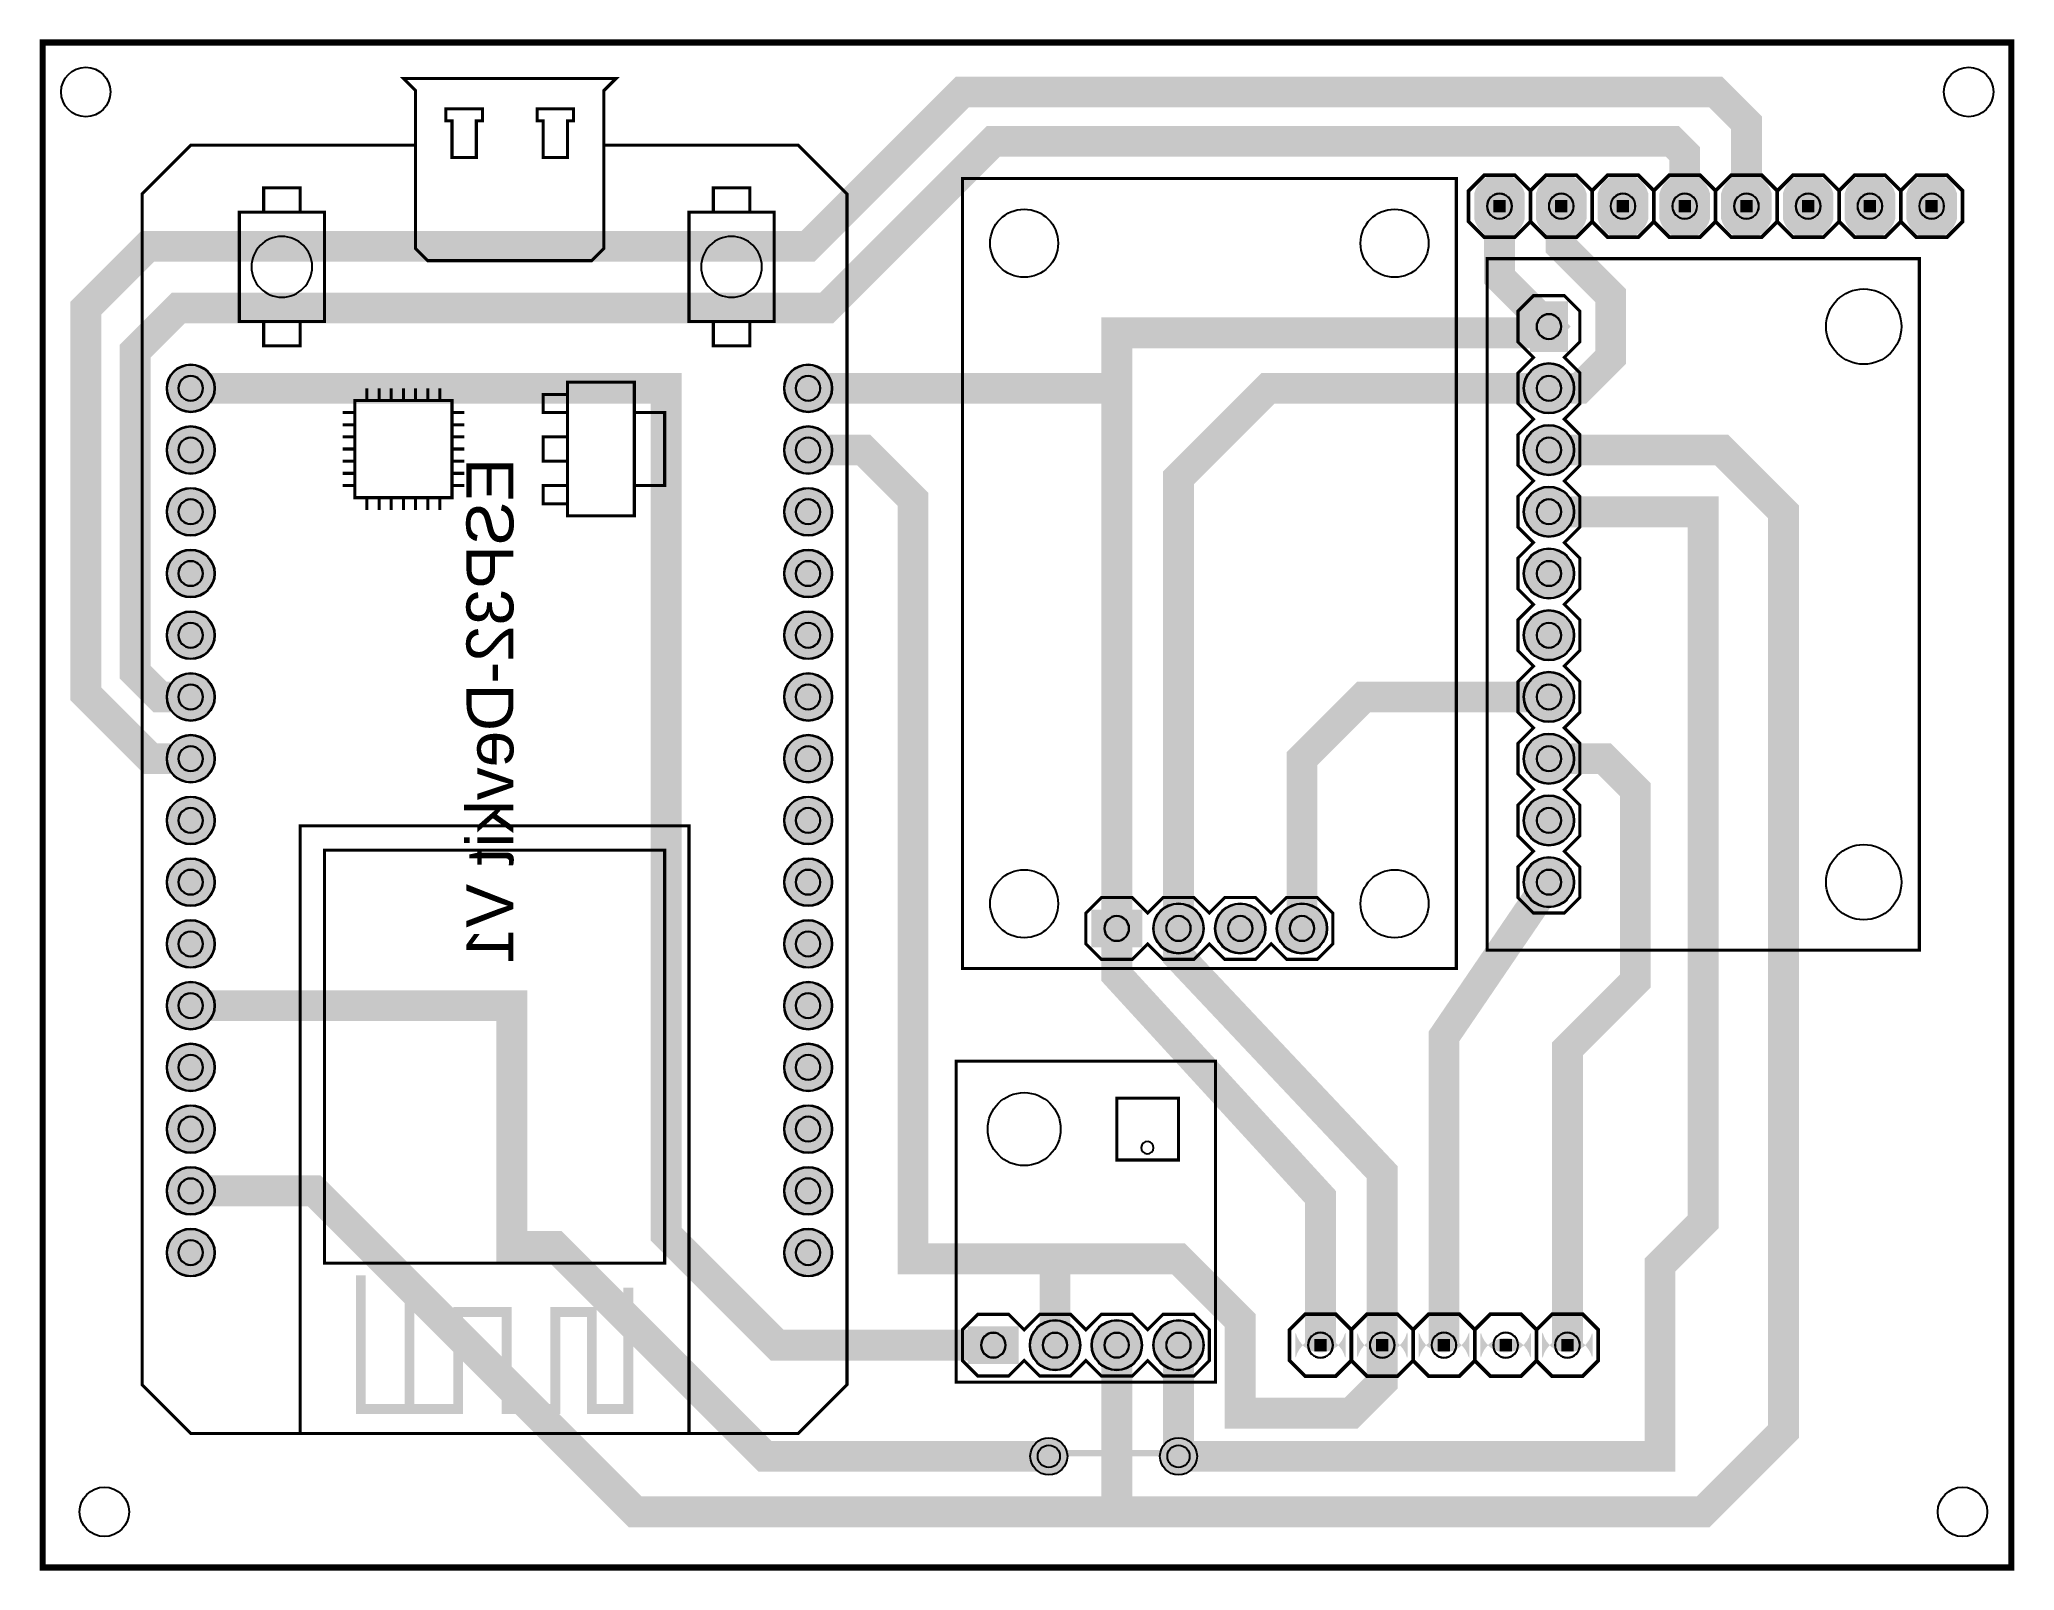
# Model space of a CAD drawing. Extents: x 105 to 3304, y 1285 to 3765.
import ezdxf

# ---------------------------------------------------------------- set-up
doc = ezdxf.new("R2010")
doc.units = 9
for name, color, linetype, true_color in [('BoardOutline', 7, 'Continuous', 0xff00ff), ('BottomLayer', 7, 'Continuous', 0x0000ff), ('BottomSolderMaskLayer', 7, 'Continuous', 0xaa00ff), ('Document', 7, 'Continuous', 0xffffff), ('Multi-Layer', 7, 'Continuous', 0xc0c0c0), ('TopSilkLayer', 7, 'Continuous', 0xffff00), ('TopSolderMaskLayer', 7, 'Continuous', 0x800080)]:
    doc.layers.add(name, color=color, linetype=linetype, true_color=true_color)
doc.styles.get("Standard").update_dxf_attribs({"font": 'arial.ttf'})

msp = doc.modelspace()

# ---------------------------------------------------------------- texts
at = {"layer": 'BottomSilkLayer', "text_generation_flag": 2}
msp.add_text('ESP32-Devkit V1', height=76, rotation=90, dxfattribs=at).set_placement((872.6, 3087.4))

# ---------------------------------------------------------------- hatches: boundary and pattern name
at = {"layer": 'BottomSolderMaskLayer'}
for points in [[(2511, 3474.5, -0.785398), (2429, 3474.5), (2429, 3515.5, -0.785398), (2511, 3515.5)], [(2611, 3474.5, -0.785398), (2529, 3474.5), (2529, 3515.5, -0.785398), (2611, 3515.5)], [(2711, 3474.5, -0.785398), (2629, 3474.5), (2629, 3515.5, -0.785398), (2711, 3515.5)], [(2811, 3474.5, -0.785398), (2729, 3474.5), (2729, 3515.5, -0.785398), (2811, 3515.5)], [(2911, 3474.5, -0.785398), (2829, 3474.5), (2829, 3515.5, -0.785398), (2911, 3515.5)], [(3011, 3474.5, -0.785398), (2929, 3474.5), (2929, 3515.5, -0.785398), (3011, 3515.5)], [(3111, 3474.5, -0.785398), (3029, 3474.5), (3029, 3515.5, -0.785398), (3111, 3515.5)], [(3211, 3474.5, -0.785398), (3129, 3474.5), (3129, 3515.5, -0.785398), (3211, 3515.5)], [(2519.3, 3341), (2580.7, 3341), (2580.7, 3259), (2519.3, 3259)], [(311, 3200, 1), (389, 3200, 1)], [(1311, 3200, 1), (1389, 3200, 1)], [(2509, 3200, 1), (2591, 3200, 1)], [(311, 3100, 1), (389, 3100, 1)], [(1311, 3100, 1), (1389, 3100, 1)], [(2509, 3100, 1), (2591, 3100, 1)], [(2509, 3000, 1), (2591, 3000, 1)], [(311, 3000, 1), (389, 3000, 1)], [(1311, 3000, 1), (1389, 3000, 1)], [(311, 2900, 1), (389, 2900, 1)], [(1311, 2900, 1), (1389, 2900, 1)], [(2509, 2900, 1), (2591, 2900, 1)], [(311, 2800, 1), (389, 2800, 1)], [(1311, 2800, 1), (1389, 2800, 1)], [(2509, 2800, 1), (2591, 2800, 1)], [(311, 2700, 1), (389, 2700, 1)], [(1311, 2700, 1), (1389, 2700, 1)], [(2509, 2700, 1), (2591, 2700, 1)], [(311, 2600, 1), (389, 2600, 1)], [(1311, 2600, 1), (1389, 2600, 1)], [(2509, 2600, 1), (2591, 2600, 1)], [(311, 2500, 1), (389, 2500, 1)], [(1311, 2500, 1), (1389, 2500, 1)], [(2509, 2500, 1), (2591, 2500, 1)], [(311, 2400, 1), (389, 2400, 1)], [(1311, 2400, 1), (1389, 2400, 1)], [(2509, 2400, 1), (2591, 2400, 1)], [(311, 2300, 1), (389, 2300, 1)], [(1311, 2300, 1), (1389, 2300, 1)], [(1808.7, 2294.6), (1808.7, 2355.4), (1891.3, 2355.4), (1891.3, 2294.6)], [(1909, 2325, 1), (1991, 2325, 1)], [(2009, 2325, 1), (2091, 2325, 1)], [(2109, 2325, 1), (2191, 2325, 1)], [(311, 2200, 1), (389, 2200, 1)], [(1311, 2200, 1), (1389, 2200, 1)], [(311, 2100, 1), (389, 2100, 1)], [(1311, 2100, 1), (1389, 2100, 1)], [(311, 2000, 1), (389, 2000, 1)], [(1311, 2000, 1), (1389, 2000, 1)], [(311, 1900, 1), (389, 1900, 1)], [(1311, 1900, 1), (1389, 1900, 1)], [(311, 1800, 1), (389, 1800, 1)], [(1311, 1800, 1), (1389, 1800, 1)], [(1608.7, 1619.6), (1608.7, 1680.4), (1691.3, 1680.4), (1691.3, 1619.6)], [(1709, 1650, 1), (1791, 1650, 1)], [(1809, 1650, 1), (1891, 1650, 1)], [(1909, 1650, 1), (1991, 1650, 1)], [(2221, 1670.5, -0.785398), (2139, 1670.5), (2139, 1629.5, -0.785398), (2221, 1629.5)], [(2321, 1670.5, -0.785398), (2239, 1670.5), (2239, 1629.5, -0.785398), (2321, 1629.5)], [(2421, 1670.5, -0.785398), (2339, 1670.5), (2339, 1629.5, -0.785398), (2421, 1629.5)], [(2521, 1670.5, -0.785398), (2439, 1670.5), (2439, 1629.5, -0.785398), (2521, 1629.5)], [(2621, 1670.5, -0.785398), (2539, 1670.5), (2539, 1629.5, -0.785398), (2621, 1629.5)], [(1710, 1470, 1), (1770, 1470, 1)], [(1920, 1470, 1), (1980, 1470, 1)]]:
    msp.add_hatch(color=256, dxfattribs=at).paths.add_polyline_path(points)
at = {"layer": 'Document'}
for points in [[(2460, 3485), (2480, 3485), (2480, 3505), (2460, 3505)], [(2560, 3485), (2580, 3485), (2580, 3505), (2560, 3505)], [(2660, 3485), (2680, 3485), (2680, 3505), (2660, 3505)], [(2760, 3485), (2780, 3485), (2780, 3505), (2760, 3505)], [(2860, 3485), (2880, 3485), (2880, 3505), (2860, 3505)], [(2960, 3485), (2980, 3485), (2980, 3505), (2960, 3505)], [(3060, 3485), (3080, 3485), (3080, 3505), (3060, 3505)], [(3160, 3485), (3180, 3485), (3180, 3505), (3160, 3505)], [(2190, 1660), (2170, 1660), (2170, 1640), (2190, 1640)], [(2290, 1660), (2270, 1660), (2270, 1640), (2290, 1640)], [(2390, 1660), (2370, 1660), (2370, 1640), (2390, 1640)], [(2490, 1660), (2470, 1660), (2470, 1640), (2490, 1640)], [(2590, 1660), (2570, 1660), (2570, 1640), (2590, 1640)]]:
    msp.add_hatch(color=256, dxfattribs=at).paths.add_polyline_path(points)
at = {"layer": 'Multi-Layer'}
for points in [[(2510, 3475, -0.785398), (2430, 3475), (2430, 3515, -0.785398), (2510, 3515)], [(2610, 3475, -0.785398), (2530, 3475), (2530, 3515, -0.785398), (2610, 3515)], [(2710, 3475, -0.785398), (2630, 3475), (2630, 3515, -0.785398), (2710, 3515)], [(2810, 3475, -0.785398), (2730, 3475), (2730, 3515, -0.785398), (2810, 3515)], [(2910, 3475, -0.785398), (2830, 3475), (2830, 3515, -0.785398), (2910, 3515)], [(3010, 3475, -0.785398), (2930, 3475), (2930, 3515, -0.785398), (3010, 3515)], [(3110, 3475, -0.785398), (3030, 3475), (3030, 3515, -0.785398), (3110, 3515)], [(3210, 3475, -0.785398), (3130, 3475), (3130, 3515, -0.785398), (3210, 3515)], [(2520.3, 3340), (2579.7, 3340), (2579.7, 3260), (2520.3, 3260)], [(312, 3200, 1), (388, 3200, 1)], [(1312, 3200, 1), (1388, 3200, 1)], [(2510, 3200, 1), (2590, 3200, 1)], [(312, 3100, 1), (388, 3100, 1)], [(1312, 3100, 1), (1388, 3100, 1)], [(2510, 3100, 1), (2590, 3100, 1)], [(2510, 3000, 1), (2590, 3000, 1)], [(312, 3000, 1), (388, 3000, 1)], [(1312, 3000, 1), (1388, 3000, 1)], [(312, 2900, 1), (388, 2900, 1)], [(1312, 2900, 1), (1388, 2900, 1)], [(2510, 2900, 1), (2590, 2900, 1)], [(312, 2800, 1), (388, 2800, 1)], [(1312, 2800, 1), (1388, 2800, 1)], [(2510, 2800, 1), (2590, 2800, 1)], [(312, 2700, 1), (388, 2700, 1)], [(1312, 2700, 1), (1388, 2700, 1)], [(2510, 2700, 1), (2590, 2700, 1)], [(312, 2600, 1), (388, 2600, 1)], [(1312, 2600, 1), (1388, 2600, 1)], [(2510, 2600, 1), (2590, 2600, 1)], [(312, 2500, 1), (388, 2500, 1)], [(1312, 2500, 1), (1388, 2500, 1)], [(2510, 2500, 1), (2590, 2500, 1)], [(312, 2400, 1), (388, 2400, 1)], [(1312, 2400, 1), (1388, 2400, 1)], [(2510, 2400, 1), (2590, 2400, 1)], [(312, 2300, 1), (388, 2300, 1)], [(1312, 2300, 1), (1388, 2300, 1)], [(1810, 2295.3), (1810, 2354.7), (1890, 2354.7), (1890, 2295.3)], [(1910, 2325, 1), (1990, 2325, 1)], [(2010, 2325, 1), (2090, 2325, 1)], [(2110, 2325, 1), (2190, 2325, 1)], [(312, 2200, 1), (388, 2200, 1)], [(1312, 2200, 1), (1388, 2200, 1)], [(312, 2100, 1), (388, 2100, 1)], [(1312, 2100, 1), (1388, 2100, 1)], [(312, 2000, 1), (388, 2000, 1)], [(1312, 2000, 1), (1388, 2000, 1)], [(312, 1900, 1), (388, 1900, 1)], [(1312, 1900, 1), (1388, 1900, 1)], [(312, 1800, 1), (388, 1800, 1)], [(1312, 1800, 1), (1388, 1800, 1)], [(1610, 1620.3), (1610, 1679.7), (1690, 1679.7), (1690, 1620.3)], [(1710, 1650, 1), (1790, 1650, 1)], [(1810, 1650, 1), (1890, 1650, 1)], [(1910, 1650, 1), (1990, 1650, 1)], [(2220, 1670, -0.785398), (2140, 1670), (2140, 1630, -0.785398), (2220, 1630)], [(2320, 1670, -0.785398), (2240, 1670), (2240, 1630, -0.785398), (2320, 1630)], [(2420, 1670, -0.785398), (2340, 1670), (2340, 1630, -0.785398), (2420, 1630)], [(2520, 1670, -0.785398), (2440, 1670), (2440, 1630, -0.785398), (2520, 1630)], [(2620, 1670, -0.785398), (2540, 1670), (2540, 1630, -0.785398), (2620, 1630)]]:
    msp.add_hatch(color=256, dxfattribs=at).paths.add_polyline_path(points)
at = {"layer": 'TopSilkLayer'}
msp.add_hatch(color=256, dxfattribs=at).paths.add_polyline_path([(1740, 1480), (1950, 1480), (1950, 1470), (1740, 1470), (1740, 1480)])
at = {"layer": 'TopSolderMaskLayer'}
for points in [[(2511, 3474.5, -0.785398), (2429, 3474.5), (2429, 3515.5, -0.785398), (2511, 3515.5)], [(2611, 3474.5, -0.785398), (2529, 3474.5), (2529, 3515.5, -0.785398), (2611, 3515.5)], [(2711, 3474.5, -0.785398), (2629, 3474.5), (2629, 3515.5, -0.785398), (2711, 3515.5)], [(2811, 3474.5, -0.785398), (2729, 3474.5), (2729, 3515.5, -0.785398), (2811, 3515.5)], [(2911, 3474.5, -0.785398), (2829, 3474.5), (2829, 3515.5, -0.785398), (2911, 3515.5)], [(3011, 3474.5, -0.785398), (2929, 3474.5), (2929, 3515.5, -0.785398), (3011, 3515.5)], [(3111, 3474.5, -0.785398), (3029, 3474.5), (3029, 3515.5, -0.785398), (3111, 3515.5)], [(3211, 3474.5, -0.785398), (3129, 3474.5), (3129, 3515.5, -0.785398), (3211, 3515.5)], [(2519.3, 3341), (2580.7, 3341), (2580.7, 3259), (2519.3, 3259)], [(311, 3200, 1), (389, 3200, 1)], [(1311, 3200, 1), (1389, 3200, 1)], [(2509, 3200, 1), (2591, 3200, 1)], [(311, 3100, 1), (389, 3100, 1)], [(1311, 3100, 1), (1389, 3100, 1)], [(2509, 3100, 1), (2591, 3100, 1)], [(2509, 3000, 1), (2591, 3000, 1)], [(311, 3000, 1), (389, 3000, 1)], [(1311, 3000, 1), (1389, 3000, 1)], [(311, 2900, 1), (389, 2900, 1)], [(1311, 2900, 1), (1389, 2900, 1)], [(2509, 2900, 1), (2591, 2900, 1)], [(311, 2800, 1), (389, 2800, 1)], [(1311, 2800, 1), (1389, 2800, 1)], [(2509, 2800, 1), (2591, 2800, 1)], [(311, 2700, 1), (389, 2700, 1)], [(1311, 2700, 1), (1389, 2700, 1)], [(2509, 2700, 1), (2591, 2700, 1)], [(311, 2600, 1), (389, 2600, 1)], [(1311, 2600, 1), (1389, 2600, 1)], [(2509, 2600, 1), (2591, 2600, 1)], [(311, 2500, 1), (389, 2500, 1)], [(1311, 2500, 1), (1389, 2500, 1)], [(2509, 2500, 1), (2591, 2500, 1)], [(311, 2400, 1), (389, 2400, 1)], [(1311, 2400, 1), (1389, 2400, 1)], [(2509, 2400, 1), (2591, 2400, 1)], [(311, 2300, 1), (389, 2300, 1)], [(1311, 2300, 1), (1389, 2300, 1)], [(1808.7, 2294.6), (1808.7, 2355.4), (1891.3, 2355.4), (1891.3, 2294.6)], [(1909, 2325, 1), (1991, 2325, 1)], [(2009, 2325, 1), (2091, 2325, 1)], [(2109, 2325, 1), (2191, 2325, 1)], [(311, 2200, 1), (389, 2200, 1)], [(1311, 2200, 1), (1389, 2200, 1)], [(311, 2100, 1), (389, 2100, 1)], [(1311, 2100, 1), (1389, 2100, 1)], [(311, 2000, 1), (389, 2000, 1)], [(1311, 2000, 1), (1389, 2000, 1)], [(311, 1900, 1), (389, 1900, 1)], [(1311, 1900, 1), (1389, 1900, 1)], [(311, 1800, 1), (389, 1800, 1)], [(1311, 1800, 1), (1389, 1800, 1)], [(1608.7, 1619.6), (1608.7, 1680.4), (1691.3, 1680.4), (1691.3, 1619.6)], [(1709, 1650, 1), (1791, 1650, 1)], [(1809, 1650, 1), (1891, 1650, 1)], [(1909, 1650, 1), (1991, 1650, 1)], [(2221, 1670.5, -0.785398), (2139, 1670.5), (2139, 1629.5, -0.785398), (2221, 1629.5)], [(2321, 1670.5, -0.785398), (2239, 1670.5), (2239, 1629.5, -0.785398), (2321, 1629.5)], [(2421, 1670.5, -0.785398), (2339, 1670.5), (2339, 1629.5, -0.785398), (2421, 1629.5)], [(2521, 1670.5, -0.785398), (2439, 1670.5), (2439, 1629.5, -0.785398), (2521, 1629.5)], [(2621, 1670.5, -0.785398), (2539, 1670.5), (2539, 1629.5, -0.785398), (2621, 1629.5)], [(1710, 1470, 1), (1770, 1470, 1)], [(1920, 1470, 1), (1980, 1470, 1)]]:
    msp.add_hatch(color=256, dxfattribs=at).paths.add_polyline_path(points)

# ---------------------------------------------------------------- linework, layer by layer
at = {"layer": 'BoardOutline', "const_width": 10}
msp.add_lwpolyline([(110, 1340), (110, 1290), (3299.2, 1290), (3299.2, 3760), (110, 3760), (110, 1290), (110, 1290)], dxfattribs=at)
at = {"layer": 'BottomLayer'}
for points, const_width in [([(350, 2600), (285, 2600), (180, 2705), (180, 3330), (280, 3430), (1350, 3430), (1600, 3680), (2820, 3680), (2870, 3630), (2870, 3495)], 50), ([(350, 2700), (300, 2700), (260, 2740), (260, 3260), (330, 3330), (1380, 3330), (1650, 3600), (2750, 3600), (2770, 3580), (2770, 3495)], 50), ([(2570, 3495), (2570, 3430), (2650, 3350), (2650, 3250), (2600, 3200), (2095, 3200), (1950, 3055), (1950, 2280), (2280, 1930), (2280, 1590), (2230, 1540), (2050, 1540), (2050, 1690), (1950, 1790), (1750, 1790), (1750, 1650)], 50), ([(2470, 3495), (2470, 3380), (2550, 3300), (2540, 3290), (1850, 3290), (1850, 3100)], 50), ([(1650, 1650), (1300, 1650), (1120, 1830), (1120, 3200), (350, 3200)], 50), ([(2180, 1650), (2180, 1890), (1850, 2250), (1850, 2325), (1850, 3200), (1750, 3200), (1350, 3200)], 50), ([(1350, 3100), (1440, 3100), (1520, 3020), (1520, 1790), (1750, 1790), (1750, 1715)], 50), ([(1850, 1650), (1850, 1380), (2800, 1380), (2930, 1510), (2930, 3000), (2830, 3100), (2550, 3100)], 50), ([(2550, 3000), (2800, 3000), (2800, 1850), (2730, 1780), (2730, 1470), (1950, 1470)], 50), ([(2550, 2700), (2250, 2700), (2150, 2600), (2150, 2325)], 50), ([(2550, 2600), (2640, 2600), (2690, 2550), (2690, 2240), (2580, 2130), (2580, 1650)], 50), ([(2550, 2400), (2380, 2150), (2380, 1650)], 50), ([(350, 2200), (870, 2200), (870, 1810), (940, 1810), (1280, 1470), (1740, 1470)], 50), ([(350, 1900), (550, 1900), (1070, 1380), (1850, 1380), (1850, 1484.6)], 50), ([(1750, 1650), (1750, 1700)], 24), ([(1950, 1470), (1950, 1650)], 50)]:
    msp.add_lwpolyline(points, dxfattribs=dict(at, const_width=const_width))
at = {"layer": 'BottomSolderMaskLayer'}
for points in [[(2449.7, 3495.1), (2449.7, 3494.9)], [(2490.3, 3495.1), (2490.3, 3494.9)], [(2549.7, 3495.1), (2549.7, 3494.9)], [(2590.3, 3495.1), (2590.3, 3494.9)], [(2649.7, 3495.1), (2649.7, 3494.9)], [(2690.3, 3495.1), (2690.3, 3494.9)], [(2749.7, 3495.1), (2749.7, 3494.9)], [(2790.3, 3495.1), (2790.3, 3494.9)], [(2849.7, 3495.1), (2849.7, 3494.9)], [(2890.3, 3495.1), (2890.3, 3494.9)], [(2949.7, 3495.1), (2949.7, 3494.9)], [(2990.3, 3495.1), (2990.3, 3494.9)], [(3049.7, 3495.1), (3049.7, 3494.9)], [(3090.3, 3495.1), (3090.3, 3494.9)], [(3149.7, 3495.1), (3149.7, 3494.9)], [(3190.3, 3495.1), (3190.3, 3494.9)], [(2529.6, 3300), (2529.6, 3300)], [(2570.3, 3300), (2570.3, 3300)], [(329.8, 3200), (329.8, 3200)], [(370.2, 3200), (370.2, 3200)], [(1329.8, 3200), (1329.8, 3200)], [(1370.2, 3200), (1370.2, 3200)], [(2550, 3220.2), (2550, 3220.2)], [(2550, 3179.8), (2550, 3179.8)], [(2550, 3120.2), (2550, 3120.2)], [(329.8, 3100), (329.8, 3100)], [(370.2, 3100), (370.2, 3100)], [(1329.8, 3100), (1329.8, 3100)], [(1370.2, 3100), (1370.2, 3100)], [(2550, 3079.8), (2550, 3079.8)], [(2550, 3020.2), (2550, 3020.2)], [(329.8, 3000), (329.8, 3000)], [(370.2, 3000), (370.2, 3000)], [(1329.8, 3000), (1329.8, 3000)], [(1370.2, 3000), (1370.2, 3000)], [(2550, 2979.8), (2550, 2979.8)], [(2550, 2920.2), (2550, 2920.2)], [(329.8, 2900), (329.8, 2900)], [(370.2, 2900), (370.2, 2900)], [(1329.8, 2900), (1329.8, 2900)], [(1370.2, 2900), (1370.2, 2900)], [(2550, 2879.8), (2550, 2879.8)], [(2550, 2820.2), (2550, 2820.2)], [(329.8, 2800), (329.8, 2800)], [(370.2, 2800), (370.2, 2800)], [(1329.8, 2800), (1329.8, 2800)], [(1370.2, 2800), (1370.2, 2800)], [(2550, 2779.8), (2550, 2779.8)], [(2550, 2720.2), (2550, 2720.2)], [(329.8, 2700), (329.8, 2700)], [(370.2, 2700), (370.2, 2700)], [(1329.8, 2700), (1329.8, 2700)], [(1370.2, 2700), (1370.2, 2700)], [(2550, 2679.8), (2550, 2679.8)], [(329.8, 2600), (329.8, 2600)], [(370.2, 2600), (370.2, 2600)], [(1329.8, 2600), (1329.8, 2600)], [(1370.2, 2600), (1370.2, 2600)], [(2550, 2620.2), (2550, 2620.2)], [(2550, 2579.8), (2550, 2579.8)], [(329.8, 2500), (329.8, 2500)], [(370.2, 2500), (370.2, 2500)], [(1329.8, 2500), (1329.8, 2500)], [(1370.2, 2500), (1370.2, 2500)], [(2550, 2520.2), (2550, 2520.2)], [(2550, 2479.8), (2550, 2479.8)], [(329.8, 2400), (329.8, 2400)], [(370.2, 2400), (370.2, 2400)], [(1329.8, 2400), (1329.8, 2400)], [(1370.2, 2400), (1370.2, 2400)], [(2550, 2420.2), (2550, 2420.2)], [(2550, 2379.8), (2550, 2379.8)], [(1850, 2345.3), (1850, 2345.3)], [(1850, 2304.7), (1850, 2304.7)], [(1929.8, 2325), (1929.8, 2325)], [(1970.2, 2325), (1970.2, 2325)], [(2029.8, 2325), (2029.8, 2325)], [(2070.2, 2325), (2070.2, 2325)], [(2129.8, 2325), (2129.8, 2325)], [(2170.2, 2325), (2170.2, 2325)], [(329.8, 2300), (329.8, 2300)], [(370.2, 2300), (370.2, 2300)], [(1329.8, 2300), (1329.8, 2300)], [(1370.2, 2300), (1370.2, 2300)], [(329.8, 2200), (329.8, 2200)], [(370.2, 2200), (370.2, 2200)], [(1329.8, 2200), (1329.8, 2200)], [(1370.2, 2200), (1370.2, 2200)], [(329.8, 2100), (329.8, 2100)], [(370.2, 2100), (370.2, 2100)], [(1329.8, 2100), (1329.8, 2100)], [(1370.2, 2100), (1370.2, 2100)], [(329.8, 2000), (329.8, 2000)], [(370.2, 2000), (370.2, 2000)], [(1329.8, 2000), (1329.8, 2000)], [(1370.2, 2000), (1370.2, 2000)], [(329.8, 1900), (329.8, 1900)], [(370.2, 1900), (370.2, 1900)], [(1329.8, 1900), (1329.8, 1900)], [(1370.2, 1900), (1370.2, 1900)], [(329.8, 1800), (329.8, 1800)], [(370.2, 1800), (370.2, 1800)], [(1329.8, 1800), (1329.8, 1800)], [(1370.2, 1800), (1370.2, 1800)], [(1650, 1670.3), (1650, 1670.3)], [(1729.8, 1650), (1729.8, 1650)], [(1770.2, 1650), (1770.2, 1650)], [(1829.8, 1650), (1829.8, 1650)], [(1870.2, 1650), (1870.2, 1650)], [(1929.8, 1650), (1929.8, 1650)], [(1970.2, 1650), (1970.2, 1650)], [(2159.7, 1649.9), (2159.7, 1650.1)], [(2200.3, 1649.9), (2200.3, 1650.1)], [(2259.7, 1649.9), (2259.7, 1650.1)], [(2300.3, 1649.9), (2300.3, 1650.1)], [(2359.7, 1649.9), (2359.7, 1650.1)], [(2400.3, 1649.9), (2400.3, 1650.1)], [(2459.7, 1649.9), (2459.7, 1650.1)], [(2500.3, 1649.9), (2500.3, 1650.1)], [(2559.7, 1649.9), (2559.7, 1650.1)], [(2600.3, 1649.9), (2600.3, 1650.1)], [(1650, 1629.7), (1650, 1629.7)]]:
    msp.add_lwpolyline(points, close=True, dxfattribs=at)
for centre, radius in [((350, 3200), 39), ((1350, 3200), 39), ((2550, 3200), 41), ((350, 3100), 39), ((1350, 3100), 39), ((2550, 3100), 41), ((2550, 3000), 41), ((350, 3000), 39), ((1350, 3000), 39), ((350, 2900), 39), ((1350, 2900), 39), ((2550, 2900), 41), ((350, 2800), 39), ((1350, 2800), 39), ((2550, 2800), 41), ((350, 2700), 39), ((1350, 2700), 39), ((2550, 2700), 41), ((350, 2600), 39), ((1350, 2600), 39), ((2550, 2600), 41), ((350, 2500), 39), ((1350, 2500), 39), ((2550, 2500), 41), ((350, 2400), 39), ((1350, 2400), 39), ((2550, 2400), 41), ((350, 2300), 39), ((1350, 2300), 39), ((1950, 2325), 41), ((2050, 2325), 41), ((2150, 2325), 41), ((350, 2200), 39), ((1350, 2200), 39), ((350, 2100), 39), ((1350, 2100), 39), ((350, 2000), 39), ((1350, 2000), 39), ((350, 1900), 39), ((1350, 1900), 39), ((350, 1800), 39), ((1350, 1800), 39), ((1750, 1650), 41), ((1850, 1650), 41), ((1950, 1650), 41), ((1740, 1470), 30), ((1740, 1470), 18), ((1950, 1470), 30), ((1950, 1470), 18)]:
    msp.add_circle(centre, radius, dxfattribs=at)
for centre, radius, start, end in [((2470, 3495.1), 20.3, 360, 180), ((2470, 3494.9), 20.3, 180, 360), ((2570, 3495.1), 20.3, 360, 180), ((2570, 3494.9), 20.3, 180, 360), ((2670, 3495.1), 20.3, 360, 180), ((2670, 3494.9), 20.3, 180, 360), ((2770, 3495.1), 20.3, 360, 180), ((2770, 3494.9), 20.3, 180, 360), ((2870, 3495.1), 20.3, 360, 180), ((2870, 3494.9), 20.3, 180, 360), ((2970, 3495.1), 20.3, 360, 180), ((2970, 3494.9), 20.3, 180, 360), ((3070, 3495.1), 20.3, 360, 180), ((3070, 3494.9), 20.3, 180, 360), ((3170, 3495.1), 20.3, 360, 180), ((3170, 3494.9), 20.3, 180, 360), ((2550, 3300), 20.3, 0, 180), ((2550, 3300), 20.3, 180, 0), ((350, 3200), 20.2, 360, 540), ((350, 3200), 20.2, 540, 360), ((1350, 3200), 20.2, 360, 540), ((1350, 3200), 20.2, 540, 360), ((2550, 3200), 20.2, 90, 270), ((2550, 3200), 20.2, 270, 90), ((350, 3100), 20.2, 360, 540), ((1350, 3100), 20.2, 360, 540), ((2550, 3100), 20.2, 90, 270), ((2550, 3100), 20.2, 270, 90), ((350, 3100), 20.2, 540, 360), ((1350, 3100), 20.2, 540, 360), ((350, 3000), 20.2, 360, 540), ((1350, 3000), 20.2, 360, 540), ((2550, 3000), 20.2, 90, 270), ((2550, 3000), 20.2, 270, 90), ((350, 3000), 20.2, 540, 360), ((1350, 3000), 20.2, 540, 360), ((350, 2900), 20.2, 360, 540), ((1350, 2900), 20.2, 360, 540), ((2550, 2900), 20.2, 90, 270), ((2550, 2900), 20.2, 270, 90), ((350, 2900), 20.2, 540, 360), ((1350, 2900), 20.2, 540, 360), ((350, 2800), 20.2, 360, 540), ((1350, 2800), 20.2, 360, 540), ((2550, 2800), 20.2, 90, 270), ((2550, 2800), 20.2, 270, 90), ((350, 2800), 20.2, 540, 360), ((1350, 2800), 20.2, 540, 360), ((350, 2700), 20.2, 360, 540), ((1350, 2700), 20.2, 360, 540), ((2550, 2700), 20.2, 90, 270), ((2550, 2700), 20.2, 270, 90), ((350, 2700), 20.2, 540, 360), ((1350, 2700), 20.2, 540, 360), ((350, 2600), 20.2, 360, 540), ((350, 2600), 20.2, 540, 360), ((1350, 2600), 20.2, 360, 540), ((1350, 2600), 20.2, 540, 360), ((2550, 2600), 20.2, 90, 270), ((2550, 2600), 20.2, 270, 90), ((350, 2500), 20.2, 360, 540), ((350, 2500), 20.2, 540, 360), ((1350, 2500), 20.2, 360, 540), ((1350, 2500), 20.2, 540, 360), ((2550, 2500), 20.2, 90, 270), ((2550, 2500), 20.2, 270, 90), ((350, 2400), 20.2, 360, 540), ((350, 2400), 20.2, 540, 360), ((1350, 2400), 20.2, 360, 540), ((1350, 2400), 20.2, 540, 360), ((2550, 2400), 20.2, 90, 270), ((2550, 2400), 20.2, 270, 90), ((1850, 2325), 20.3, 90, 270), ((1850, 2325), 20.3, 270, 90), ((1950, 2325), 20.2, 360, 180), ((2050, 2325), 20.2, 360, 180), ((2150, 2325), 20.2, 360, 180), ((350, 2300), 20.2, 360, 540), ((1350, 2300), 20.2, 360, 540), ((1950, 2325), 20.2, 180, 360), ((2050, 2325), 20.2, 180, 360), ((2150, 2325), 20.2, 180, 360), ((350, 2300), 20.2, 540, 360), ((1350, 2300), 20.2, 540, 360), ((350, 2200), 20.2, 360, 540), ((1350, 2200), 20.2, 360, 540), ((350, 2200), 20.2, 540, 360), ((1350, 2200), 20.2, 540, 360), ((350, 2100), 20.2, 360, 540), ((1350, 2100), 20.2, 360, 540), ((350, 2100), 20.2, 540, 360), ((1350, 2100), 20.2, 540, 360), ((350, 2000), 20.2, 360, 540), ((1350, 2000), 20.2, 360, 540), ((350, 2000), 20.2, 540, 360), ((1350, 2000), 20.2, 540, 360), ((350, 1900), 20.2, 360, 540), ((1350, 1900), 20.2, 360, 540), ((350, 1900), 20.2, 540, 360), ((1350, 1900), 20.2, 540, 360), ((350, 1800), 20.2, 360, 540), ((350, 1800), 20.2, 540, 360), ((1350, 1800), 20.2, 360, 540), ((1350, 1800), 20.2, 540, 360), ((1650, 1650), 20.3, 90, 270), ((1650, 1650), 20.3, 270, 90), ((1750, 1650), 20.2, 360, 180), ((1850, 1650), 20.2, 360, 180), ((1950, 1650), 20.2, 360, 180), ((2180, 1650.1), 20.3, 360, 540), ((2280, 1650.1), 20.3, 360, 540), ((2380, 1650.1), 20.3, 360, 540), ((2480, 1650.1), 20.3, 360, 540), ((2580, 1650.1), 20.3, 360, 540), ((1750, 1650), 20.2, 180, 360), ((1850, 1650), 20.2, 180, 360), ((1950, 1650), 20.2, 180, 360), ((2180, 1649.9), 20.3, 540, 360), ((2280, 1649.9), 20.3, 540, 360), ((2380, 1649.9), 20.3, 540, 360), ((2480, 1649.9), 20.3, 540, 360), ((2580, 1649.9), 20.3, 540, 360)]:
    msp.add_arc(centre, radius, start, end, dxfattribs=at)
at = {"layer": 'Multi-Layer'}
for points in [[(2450, 3495.1), (2450, 3494.9)], [(2490, 3495.1), (2490, 3494.9)], [(2550, 3495.1), (2550, 3494.9)], [(2590, 3495.1), (2590, 3494.9)], [(2650, 3495.1), (2650, 3494.9)], [(2690, 3495.1), (2690, 3494.9)], [(2750, 3495.1), (2750, 3494.9)], [(2790, 3495.1), (2790, 3494.9)], [(2850, 3495.1), (2850, 3494.9)], [(2890, 3495.1), (2890, 3494.9)], [(2950, 3495.1), (2950, 3494.9)], [(2990, 3495.1), (2990, 3494.9)], [(3050, 3495.1), (3050, 3494.9)], [(3090, 3495.1), (3090, 3494.9)], [(3150, 3495.1), (3150, 3494.9)], [(3190, 3495.1), (3190, 3494.9)], [(2530.3, 3300), (2530.3, 3300)], [(2569.7, 3300), (2569.7, 3300)], [(330.3, 3200), (330.3, 3200)], [(369.7, 3200), (369.7, 3200)], [(1330.3, 3200), (1330.3, 3200)], [(1369.7, 3200), (1369.7, 3200)], [(2550, 3219.7), (2550, 3219.7)], [(2550, 3180.3), (2550, 3180.3)], [(2550, 3119.7), (2550, 3119.7)], [(330.3, 3100), (330.3, 3100)], [(369.7, 3100), (369.7, 3100)], [(1330.3, 3100), (1330.3, 3100)], [(1369.7, 3100), (1369.7, 3100)], [(2550, 3080.3), (2550, 3080.3)], [(2550, 3019.7), (2550, 3019.7)], [(330.3, 3000), (330.3, 3000)], [(369.7, 3000), (369.7, 3000)], [(1330.3, 3000), (1330.3, 3000)], [(1369.7, 3000), (1369.7, 3000)], [(2550, 2980.3), (2550, 2980.3)], [(2550, 2919.7), (2550, 2919.7)], [(330.3, 2900), (330.3, 2900)], [(369.7, 2900), (369.7, 2900)], [(1330.3, 2900), (1330.3, 2900)], [(1369.7, 2900), (1369.7, 2900)], [(2550, 2880.3), (2550, 2880.3)], [(2550, 2819.7), (2550, 2819.7)], [(330.3, 2800), (330.3, 2800)], [(369.7, 2800), (369.7, 2800)], [(1330.3, 2800), (1330.3, 2800)], [(1369.7, 2800), (1369.7, 2800)], [(2550, 2780.3), (2550, 2780.3)], [(2550, 2719.7), (2550, 2719.7)], [(330.3, 2700), (330.3, 2700)], [(369.7, 2700), (369.7, 2700)], [(1330.3, 2700), (1330.3, 2700)], [(1369.7, 2700), (1369.7, 2700)], [(2550, 2680.3), (2550, 2680.3)], [(330.3, 2600), (330.3, 2600)], [(369.7, 2600), (369.7, 2600)], [(1330.3, 2600), (1330.3, 2600)], [(1369.7, 2600), (1369.7, 2600)], [(2550, 2619.7), (2550, 2619.7)], [(2550, 2580.3), (2550, 2580.3)], [(330.3, 2500), (330.3, 2500)], [(369.7, 2500), (369.7, 2500)], [(1330.3, 2500), (1330.3, 2500)], [(1369.7, 2500), (1369.7, 2500)], [(2550, 2519.7), (2550, 2519.7)], [(2550, 2480.3), (2550, 2480.3)], [(330.3, 2400), (330.3, 2400)], [(369.7, 2400), (369.7, 2400)], [(1330.3, 2400), (1330.3, 2400)], [(1369.7, 2400), (1369.7, 2400)], [(2550, 2419.7), (2550, 2419.7)], [(2550, 2380.3), (2550, 2380.3)], [(1850, 2344.7), (1850, 2344.7)], [(1850, 2305.3), (1850, 2305.3)], [(1930.3, 2325), (1930.3, 2325)], [(1969.7, 2325), (1969.7, 2325)], [(2030.3, 2325), (2030.3, 2325)], [(2069.7, 2325), (2069.7, 2325)], [(2130.3, 2325), (2130.3, 2325)], [(2169.7, 2325), (2169.7, 2325)], [(330.3, 2300), (330.3, 2300)], [(369.7, 2300), (369.7, 2300)], [(1330.3, 2300), (1330.3, 2300)], [(1369.7, 2300), (1369.7, 2300)], [(330.3, 2200), (330.3, 2200)], [(369.7, 2200), (369.7, 2200)], [(1330.3, 2200), (1330.3, 2200)], [(1369.7, 2200), (1369.7, 2200)], [(330.3, 2100), (330.3, 2100)], [(369.7, 2100), (369.7, 2100)], [(1330.3, 2100), (1330.3, 2100)], [(1369.7, 2100), (1369.7, 2100)], [(330.3, 2000), (330.3, 2000)], [(369.7, 2000), (369.7, 2000)], [(1330.3, 2000), (1330.3, 2000)], [(1369.7, 2000), (1369.7, 2000)], [(330.3, 1900), (330.3, 1900)], [(369.7, 1900), (369.7, 1900)], [(1330.3, 1900), (1330.3, 1900)], [(1369.7, 1900), (1369.7, 1900)], [(330.3, 1800), (330.3, 1800)], [(369.7, 1800), (369.7, 1800)], [(1330.3, 1800), (1330.3, 1800)], [(1369.7, 1800), (1369.7, 1800)], [(1650, 1669.7), (1650, 1669.7)], [(1730.3, 1650), (1730.3, 1650)], [(1769.7, 1650), (1769.7, 1650)], [(1830.3, 1650), (1830.3, 1650)], [(1869.7, 1650), (1869.7, 1650)], [(1930.3, 1650), (1930.3, 1650)], [(1969.7, 1650), (1969.7, 1650)], [(2160, 1649.9), (2160, 1650.1)], [(2200, 1649.9), (2200, 1650.1)], [(2260, 1649.9), (2260, 1650.1)], [(2300, 1649.9), (2300, 1650.1)], [(2360, 1649.9), (2360, 1650.1)], [(2400, 1649.9), (2400, 1650.1)], [(2460, 1649.9), (2460, 1650.1)], [(2500, 1649.9), (2500, 1650.1)], [(2560, 1649.9), (2560, 1650.1)], [(2600, 1649.9), (2600, 1650.1)], [(1650, 1630.3), (1650, 1630.3)]]:
    msp.add_lwpolyline(points, close=True, dxfattribs=at)
for centre, radius in [((180, 3680), 40), ((3230, 3680), 40), ((1700, 3435), 55.1), ((2300, 3435), 55.1), ((3060, 3300), 61), ((350, 3200), 38), ((1350, 3200), 38), ((2550, 3200), 40), ((350, 3100), 38), ((1350, 3100), 38), ((2550, 3100), 40), ((2550, 3000), 40), ((350, 3000), 38), ((1350, 3000), 38), ((350, 2900), 38), ((1350, 2900), 38), ((2550, 2900), 40), ((350, 2800), 38), ((1350, 2800), 38), ((2550, 2800), 40), ((350, 2700), 38), ((1350, 2700), 38), ((2550, 2700), 40), ((350, 2600), 38), ((1350, 2600), 38), ((2550, 2600), 40), ((350, 2500), 38), ((1350, 2500), 38), ((2550, 2500), 40), ((350, 2400), 38), ((1350, 2400), 38), ((2550, 2400), 40), ((3060, 2400), 61), ((1700, 2365), 55.1), ((2300, 2365), 55.1), ((350, 2300), 38), ((1350, 2300), 38), ((1950, 2325), 40), ((2050, 2325), 40), ((2150, 2325), 40), ((350, 2200), 38), ((1350, 2200), 38), ((350, 2100), 38), ((1350, 2100), 38), ((1700, 2000), 59.1), ((350, 2000), 38), ((1350, 2000), 38), ((350, 1900), 38), ((1350, 1900), 38), ((350, 1800), 38), ((1350, 1800), 38), ((1750, 1650), 40), ((1850, 1650), 40), ((1950, 1650), 40), ((1740, 1470), 30), ((1740, 1470), 18), ((1950, 1470), 30), ((1950, 1470), 18), ((210, 1380), 40), ((3220, 1380), 40)]:
    msp.add_circle(centre, radius, dxfattribs=at)
for centre, radius, start, end in [((2470, 3495.1), 20, 360, 180), ((2470, 3494.9), 20, 180, 360), ((2570, 3495.1), 20, 360, 180), ((2570, 3494.9), 20, 180, 360), ((2670, 3495.1), 20, 360, 180), ((2670, 3494.9), 20, 180, 360), ((2770, 3495.1), 20, 360, 180), ((2770, 3494.9), 20, 180, 360), ((2870, 3495.1), 20, 360, 180), ((2870, 3494.9), 20, 180, 360), ((2970, 3495.1), 20, 360, 180), ((2970, 3494.9), 20, 180, 360), ((3070, 3495.1), 20, 360, 180), ((3070, 3494.9), 20, 180, 360), ((3170, 3495.1), 20, 360, 180), ((3170, 3494.9), 20, 180, 360), ((2550, 3300), 19.7, 0, 180), ((2550, 3300), 19.7, 180, 0), ((350, 3200), 19.7, 360, 540), ((350, 3200), 19.7, 540, 360), ((1350, 3200), 19.7, 360, 540), ((1350, 3200), 19.7, 540, 360), ((2550, 3200), 19.7, 90, 270), ((2550, 3200), 19.7, 270, 90), ((350, 3100), 19.7, 360, 540), ((1350, 3100), 19.7, 360, 540), ((2550, 3100), 19.7, 90, 270), ((2550, 3100), 19.7, 270, 90), ((350, 3100), 19.7, 540, 360), ((1350, 3100), 19.7, 540, 360), ((350, 3000), 19.7, 360, 540), ((1350, 3000), 19.7, 360, 540), ((2550, 3000), 19.7, 90, 270), ((2550, 3000), 19.7, 270, 90), ((350, 3000), 19.7, 540, 360), ((1350, 3000), 19.7, 540, 360), ((350, 2900), 19.7, 360, 540), ((1350, 2900), 19.7, 360, 540), ((2550, 2900), 19.7, 90, 270), ((2550, 2900), 19.7, 270, 90), ((350, 2900), 19.7, 540, 360), ((1350, 2900), 19.7, 540, 360), ((350, 2800), 19.7, 360, 540), ((1350, 2800), 19.7, 360, 540), ((2550, 2800), 19.7, 90, 270), ((2550, 2800), 19.7, 270, 90), ((350, 2800), 19.7, 540, 360), ((1350, 2800), 19.7, 540, 360), ((350, 2700), 19.7, 360, 540), ((1350, 2700), 19.7, 360, 540), ((2550, 2700), 19.7, 90, 270), ((2550, 2700), 19.7, 270, 90), ((350, 2700), 19.7, 540, 360), ((1350, 2700), 19.7, 540, 360), ((350, 2600), 19.7, 360, 540), ((350, 2600), 19.7, 540, 360), ((1350, 2600), 19.7, 360, 540), ((1350, 2600), 19.7, 540, 360), ((2550, 2600), 19.7, 90, 270), ((2550, 2600), 19.7, 270, 90), ((350, 2500), 19.7, 360, 540), ((350, 2500), 19.7, 540, 360), ((1350, 2500), 19.7, 360, 540), ((1350, 2500), 19.7, 540, 360), ((2550, 2500), 19.7, 90, 270), ((2550, 2500), 19.7, 270, 90), ((350, 2400), 19.7, 360, 540), ((350, 2400), 19.7, 540, 360), ((1350, 2400), 19.7, 360, 540), ((1350, 2400), 19.7, 540, 360), ((2550, 2400), 19.7, 90, 270), ((2550, 2400), 19.7, 270, 90), ((1850, 2325), 19.7, 90, 270), ((1850, 2325), 19.7, 270, 90), ((1950, 2325), 19.7, 360, 180), ((2050, 2325), 19.7, 360, 180), ((2150, 2325), 19.7, 360, 180), ((350, 2300), 19.7, 360, 540), ((1350, 2300), 19.7, 360, 540), ((1950, 2325), 19.7, 180, 360), ((2050, 2325), 19.7, 180, 360), ((2150, 2325), 19.7, 180, 360), ((350, 2300), 19.7, 540, 360), ((1350, 2300), 19.7, 540, 360), ((350, 2200), 19.7, 360, 540), ((1350, 2200), 19.7, 360, 540), ((350, 2200), 19.7, 540, 360), ((1350, 2200), 19.7, 540, 360), ((350, 2100), 19.7, 360, 540), ((1350, 2100), 19.7, 360, 540), ((350, 2100), 19.7, 540, 360), ((1350, 2100), 19.7, 540, 360), ((350, 2000), 19.7, 360, 540), ((1350, 2000), 19.7, 360, 540), ((350, 2000), 19.7, 540, 360), ((1350, 2000), 19.7, 540, 360), ((350, 1900), 19.7, 360, 540), ((1350, 1900), 19.7, 360, 540), ((350, 1900), 19.7, 540, 360), ((1350, 1900), 19.7, 540, 360), ((350, 1800), 19.7, 360, 540), ((350, 1800), 19.7, 540, 360), ((1350, 1800), 19.7, 360, 540), ((1350, 1800), 19.7, 540, 360), ((1650, 1650), 19.7, 90, 270), ((1650, 1650), 19.7, 270, 90), ((1750, 1650), 19.7, 360, 180), ((1850, 1650), 19.7, 360, 180), ((1950, 1650), 19.7, 360, 180), ((2180, 1650.1), 20, 360, 540), ((2280, 1650.1), 20, 360, 540), ((2380, 1650.1), 20, 360, 540), ((2480, 1650.1), 20, 360, 540), ((2580, 1650.1), 20, 360, 540), ((1750, 1650), 19.7, 180, 360), ((1850, 1650), 19.7, 180, 360), ((1950, 1650), 19.7, 180, 360), ((2180, 1649.9), 20, 540, 360), ((2280, 1649.9), 20, 540, 360), ((2380, 1649.9), 20, 540, 360), ((2480, 1649.9), 20, 540, 360), ((2580, 1649.9), 20, 540, 360)]:
    msp.add_arc(centre, radius, start, end, dxfattribs=at)
at = {"layer": 'TopSilkLayer', "const_width": 5}
for points in [[(1413, 3514.9), (1334.2, 3593.7), (1019.3, 3593.7), (1019.3, 3682.3), (1039, 3702), (694.5, 3702), (714.2, 3682.3), (714.2, 3593.7), (350, 3593.7), (271.3, 3514.9), (271.3, 1585.8), (350, 1507.1), (1334.2, 1507.1), (1413, 1585.8), (1413, 3514.9)], [(773.2, 3574), (812.6, 3574), (812.6, 3633.1), (822.4, 3633.1), (822.4, 3652.8), (763.4, 3652.8), (763.4, 3633.1), (773.2, 3633.1), (773.2, 3574)], [(920.9, 3574), (920.9, 3633.1), (911, 3633.1), (911, 3652.8), (970.1, 3652.8), (970.1, 3633.1), (960.2, 3633.1), (960.2, 3574), (920.9, 3574)], [(1600, 2260), (1600, 3540), (2400, 3540), (2400, 2260), (1600, 2260)], [(428.7, 3485.4), (428.7, 3308.3), (468.1, 3308.3), (527.2, 3308.3), (566.5, 3308.3), (566.5, 3485.4), (527.2, 3485.4), (468.1, 3485.4), (428.7, 3485.4)], [(1157.1, 3485.4), (1157.1, 3308.3), (1196.5, 3308.3), (1255.5, 3308.3), (1294.9, 3308.3), (1294.9, 3485.4), (1255.5, 3485.4), (1196.5, 3485.4), (1157.1, 3485.4)], [(2450, 2290), (2450, 3410), (3150, 3410), (3150, 2290), (2450, 2290)], [(2600, 2775), (2575, 2750), (2600, 2725), (2600, 2675), (2575, 2650), (2600, 2625), (2600, 2575), (2575, 2550), (2600, 2525), (2600, 2475), (2575, 2450), (2600, 2425), (2600, 2375), (2575, 2350), (2525, 2350), (2500, 2375), (2500, 2425), (2525, 2450), (2500, 2475), (2500, 2525), (2525, 2550), (2500, 2575), (2500, 2625), (2525, 2650), (2500, 2675), (2500, 2725), (2525, 2750), (2500, 2775), (2500, 2825), (2525, 2850), (2500, 2875), (2500, 2925), (2525, 2950), (2500, 2975), (2500, 3025), (2525, 3050), (2500, 3075), (2500, 3125), (2525, 3150), (2500, 3175), (2500, 3225), (2525, 3250), (2500, 3275), (2500, 3325), (2525, 3350), (2575, 3350), (2600, 3325), (2600, 3275), (2575, 3250), (2600, 3225), (2600, 3175), (2575, 3150), (2600, 3125), (2600, 3075), (2575, 3050), (2600, 3025), (2600, 2975), (2575, 2950), (2600, 2925), (2600, 2875), (2575, 2850), (2600, 2825), (2600, 2775)], [(1157.1, 1507.1), (1157.1, 2491.3), (527.2, 2491.3), (527.2, 1507.1), (1157.1, 1507.1)], [(1117.7, 2452), (566.5, 2452), (566.5, 1782.7), (1117.7, 1782.7), (1117.7, 2452)], [(2075, 2275), (2025, 2275), (2000, 2300), (1975, 2275), (1925, 2275), (1900, 2300), (1875, 2275), (1825, 2275), (1800, 2300), (1800, 2350), (1825, 2375), (1875, 2375), (1900, 2350), (1925, 2375), (1975, 2375), (2000, 2350), (2025, 2375), (2075, 2375), (2100, 2350), (2125, 2375), (2175, 2375), (2200, 2350), (2200, 2300), (2175, 2275), (2125, 2275), (2100, 2300), (2075, 2275)], [(1590, 1590), (1590, 2110), (2010, 2110), (2010, 1590), (1590, 1590)], [(1850, 1950), (1850, 2050), (1950, 2050), (1950, 1950), (1850, 1950)], [(1900, 1625), (1875, 1600), (1825, 1600), (1800, 1625), (1775, 1600), (1725, 1600), (1700, 1625), (1675, 1600), (1625, 1600), (1600, 1625), (1600, 1675), (1625, 1700), (1675, 1700), (1700, 1675), (1725, 1700), (1775, 1700), (1800, 1675), (1825, 1700), (1875, 1700), (1900, 1675), (1925, 1700), (1975, 1700), (2000, 1675), (2000, 1625), (1975, 1600), (1925, 1600), (1900, 1625)]]:
    msp.add_lwpolyline(points, close=True, dxfattribs=at)
at = {"layer": 'TopSilkLayer'}
for points, const_width in [([(714.2, 3593.7), (714.2, 3426.4), (733.9, 3406.7), (999.6, 3406.7), (1019.3, 3426.4), (1019.3, 3593.7)], 5), ([(527.2, 3485.4), (527.2, 3524.8), (468.1, 3524.8), (468.1, 3485.4)], 5), ([(1255.5, 3485.4), (1255.5, 3524.8), (1196.5, 3524.8), (1196.5, 3485.4)], 5), ([(3020, 3470), (2995, 3445), (2945, 3445), (2920, 3470), (2895, 3445), (2845, 3445), (2820, 3470), (2795, 3445), (2745, 3445), (2720, 3470), (2695, 3445), (2645, 3445), (2620, 3470), (2595, 3445), (2545, 3445), (2520, 3470), (2495, 3445), (2445, 3445), (2420, 3470), (2420, 3520), (2445, 3545), (2495, 3545), (2520, 3520), (2545, 3545), (2595, 3545), (2620, 3520), (2645, 3545), (2695, 3545), (2720, 3520), (2745, 3545), (2795, 3545), (2820, 3520), (2845, 3545), (2895, 3545), (2920, 3520), (2945, 3545), (2995, 3545), (3020, 3520), (3045, 3545), (3095, 3545), (3120, 3520), (3120, 3470), (3095, 3445), (3045, 3445), (3020, 3470), (3020, 3520)], 6), ([(2520, 3520), (2520, 3470)], 6), ([(2620, 3520), (2620, 3470)], 6), ([(2720, 3520), (2720, 3470)], 6), ([(2820, 3520), (2820, 3470)], 6), ([(2920, 3520), (2920, 3470)], 6), ([(3120, 3520), (3145, 3545), (3195, 3545), (3220, 3520), (3220, 3470), (3195, 3445), (3145, 3445), (3120, 3470)], 6), ([(527.2, 3308.3), (527.2, 3268.9), (468.1, 3268.9), (468.1, 3308.3)], 5), ([(1255.5, 3308.3), (1255.5, 3268.9), (1196.5, 3268.9), (1196.5, 3308.3)], 5), ([(753.5, 3200), (753.5, 3180.3), (773.2, 3180.3), (773.2, 3160.6), (773.2, 3140.9), (773.2, 3121.2), (773.2, 3101.6), (773.2, 3081.9), (773.2, 3062.2), (773.2, 3042.5), (773.2, 3022.8), (753.5, 3022.8), (733.9, 3022.8), (714.2, 3022.8), (694.5, 3022.8), (674.8, 3022.8), (655.1, 3022.8), (635.4, 3022.8), (615.8, 3022.8), (615.8, 3042.5), (615.8, 3062.2), (615.8, 3081.9), (615.8, 3101.6), (615.8, 3121.2), (615.8, 3140.9), (615.8, 3160.6), (615.8, 3180.3), (635.4, 3180.3), (655.1, 3180.3), (674.8, 3180.3), (694.5, 3180.3), (714.2, 3180.3), (733.9, 3180.3), (753.5, 3180.3)], 5), ([(635.4, 3180.3), (635.4, 3200)], 5), ([(655.1, 3200), (655.1, 3180.3)], 5), ([(674.8, 3200), (674.8, 3180.3)], 5), ([(694.5, 3200), (694.5, 3180.3)], 5), ([(714.2, 3200), (714.2, 3180.3)], 5), ([(733.9, 3200), (733.9, 3180.3)], 5), ([(960.2, 3190.1), (920.9, 3190.1), (920.9, 3160.6), (960.2, 3160.6), (960.2, 3190.1), (960.2, 3209.8), (1068.5, 3209.8), (1068.5, 3160.6), (1117.7, 3160.6), (1117.7, 3042.5), (1068.5, 3042.5), (1068.5, 3160.6)], 5), ([(596.1, 3160.6), (615.8, 3160.6)], 5), ([(596.1, 3140.9), (615.8, 3140.9)], 5), ([(773.2, 3160.6), (792.9, 3160.6)], 5), ([(792.9, 3140.9), (773.2, 3140.9)], 5), ([(960.2, 3160.6), (960.2, 3121.2), (960.2, 3081.9), (920.9, 3081.9), (920.9, 3121.2), (960.2, 3121.2)], 5), ([(596.1, 3121.2), (615.8, 3121.2)], 5), ([(596.1, 3101.6), (615.8, 3101.6)], 5), ([(792.9, 3121.2), (773.2, 3121.2)], 5), ([(792.9, 3101.6), (773.2, 3101.6)], 5), ([(596.1, 3081.9), (615.8, 3081.9)], 5), ([(792.9, 3081.9), (773.2, 3081.9)], 5), ([(960.2, 3042.5), (960.2, 3081.9)], 5), ([(596.1, 3062.2), (615.8, 3062.2)], 5), ([(615.8, 3042.5), (596.1, 3042.5)], 5), ([(792.9, 3062.2), (773.2, 3062.2)], 5), ([(792.9, 3042.5), (773.2, 3042.5)], 5), ([(960.2, 3013), (920.9, 3013), (920.9, 3042.5), (960.2, 3042.5), (960.2, 3013), (960.2, 2993.3), (1068.5, 2993.3), (1068.5, 3042.5)], 5), ([(635.4, 3003.1), (635.4, 3022.8)], 5), ([(655.1, 3003.1), (655.1, 3022.8)], 5), ([(674.8, 3003.1), (674.8, 3022.8)], 5), ([(694.5, 3003.1), (694.5, 3022.8)], 5), ([(714.2, 3003.1), (714.2, 3022.8)], 5), ([(733.9, 3003.1), (733.9, 3022.8)], 5), ([(753.5, 3022.8), (753.5, 3003.1)], 5), ([(1058.7, 1743.3), (1058.7, 1546.5), (999.6, 1546.5), (999.6, 1703.9), (940.6, 1703.9), (940.6, 1546.5), (861.8, 1546.5), (861.8, 1703.9), (783.1, 1703.9), (783.1, 1546.5), (704.3, 1546.5), (625.6, 1546.5), (625.6, 1763)], 16), ([(704.3, 1546.5), (704.3, 1763)], 16), ([(2230, 1625), (2205, 1600), (2155, 1600), (2130, 1625), (2130, 1675), (2155, 1700), (2205, 1700), (2230, 1675)], 6), ([(2330, 1675), (2355, 1700), (2405, 1700), (2430, 1675), (2455, 1700), (2505, 1700), (2530, 1675), (2555, 1700), (2605, 1700), (2630, 1675), (2630, 1625), (2605, 1600), (2555, 1600), (2530, 1625), (2505, 1600), (2455, 1600), (2430, 1625), (2405, 1600), (2355, 1600), (2330, 1625), (2305, 1600), (2255, 1600), (2230, 1625), (2230, 1675), (2255, 1700), (2305, 1700), (2330, 1675), (2330, 1625)], 6), ([(2430, 1625), (2430, 1675)], 6), ([(2530, 1625), (2530, 1675)], 6)]:
    msp.add_lwpolyline(points, dxfattribs=dict(at, const_width=const_width))
for centre, radius, start, end in [((497.5, 3396.8), 49.2, 270.1514, 270), ((1225.9, 3396.8), 49.2, 270.1514, 270), ((2000.2, 3050), 385, 90, 90), ((1899.7, 1970), 10, 88.0284, 86.7665)]:
    msp.add_arc(centre, radius, start, end, dxfattribs=at)
at = {"layer": 'TopSolderMaskLayer'}
for points in [[(2449.7, 3495.1), (2449.7, 3494.9)], [(2490.3, 3495.1), (2490.3, 3494.9)], [(2549.7, 3495.1), (2549.7, 3494.9)], [(2590.3, 3495.1), (2590.3, 3494.9)], [(2649.7, 3495.1), (2649.7, 3494.9)], [(2690.3, 3495.1), (2690.3, 3494.9)], [(2749.7, 3495.1), (2749.7, 3494.9)], [(2790.3, 3495.1), (2790.3, 3494.9)], [(2849.7, 3495.1), (2849.7, 3494.9)], [(2890.3, 3495.1), (2890.3, 3494.9)], [(2949.7, 3495.1), (2949.7, 3494.9)], [(2990.3, 3495.1), (2990.3, 3494.9)], [(3049.7, 3495.1), (3049.7, 3494.9)], [(3090.3, 3495.1), (3090.3, 3494.9)], [(3149.7, 3495.1), (3149.7, 3494.9)], [(3190.3, 3495.1), (3190.3, 3494.9)], [(2529.6, 3300), (2529.6, 3300)], [(2570.3, 3300), (2570.3, 3300)], [(329.8, 3200), (329.8, 3200)], [(370.2, 3200), (370.2, 3200)], [(1329.8, 3200), (1329.8, 3200)], [(1370.2, 3200), (1370.2, 3200)], [(2550, 3220.2), (2550, 3220.2)], [(2550, 3179.8), (2550, 3179.8)], [(2550, 3120.2), (2550, 3120.2)], [(329.8, 3100), (329.8, 3100)], [(370.2, 3100), (370.2, 3100)], [(1329.8, 3100), (1329.8, 3100)], [(1370.2, 3100), (1370.2, 3100)], [(2550, 3079.8), (2550, 3079.8)], [(2550, 3020.2), (2550, 3020.2)], [(329.8, 3000), (329.8, 3000)], [(370.2, 3000), (370.2, 3000)], [(1329.8, 3000), (1329.8, 3000)], [(1370.2, 3000), (1370.2, 3000)], [(2550, 2979.8), (2550, 2979.8)], [(2550, 2920.2), (2550, 2920.2)], [(329.8, 2900), (329.8, 2900)], [(370.2, 2900), (370.2, 2900)], [(1329.8, 2900), (1329.8, 2900)], [(1370.2, 2900), (1370.2, 2900)], [(2550, 2879.8), (2550, 2879.8)], [(2550, 2820.2), (2550, 2820.2)], [(329.8, 2800), (329.8, 2800)], [(370.2, 2800), (370.2, 2800)], [(1329.8, 2800), (1329.8, 2800)], [(1370.2, 2800), (1370.2, 2800)], [(2550, 2779.8), (2550, 2779.8)], [(2550, 2720.2), (2550, 2720.2)], [(329.8, 2700), (329.8, 2700)], [(370.2, 2700), (370.2, 2700)], [(1329.8, 2700), (1329.8, 2700)], [(1370.2, 2700), (1370.2, 2700)], [(2550, 2679.8), (2550, 2679.8)], [(329.8, 2600), (329.8, 2600)], [(370.2, 2600), (370.2, 2600)], [(1329.8, 2600), (1329.8, 2600)], [(1370.2, 2600), (1370.2, 2600)], [(2550, 2620.2), (2550, 2620.2)], [(2550, 2579.8), (2550, 2579.8)], [(329.8, 2500), (329.8, 2500)], [(370.2, 2500), (370.2, 2500)], [(1329.8, 2500), (1329.8, 2500)], [(1370.2, 2500), (1370.2, 2500)], [(2550, 2520.2), (2550, 2520.2)], [(2550, 2479.8), (2550, 2479.8)], [(329.8, 2400), (329.8, 2400)], [(370.2, 2400), (370.2, 2400)], [(1329.8, 2400), (1329.8, 2400)], [(1370.2, 2400), (1370.2, 2400)], [(2550, 2420.2), (2550, 2420.2)], [(2550, 2379.8), (2550, 2379.8)], [(1850, 2345.3), (1850, 2345.3)], [(1850, 2304.7), (1850, 2304.7)], [(1929.8, 2325), (1929.8, 2325)], [(1970.2, 2325), (1970.2, 2325)], [(2029.8, 2325), (2029.8, 2325)], [(2070.2, 2325), (2070.2, 2325)], [(2129.8, 2325), (2129.8, 2325)], [(2170.2, 2325), (2170.2, 2325)], [(329.8, 2300), (329.8, 2300)], [(370.2, 2300), (370.2, 2300)], [(1329.8, 2300), (1329.8, 2300)], [(1370.2, 2300), (1370.2, 2300)], [(329.8, 2200), (329.8, 2200)], [(370.2, 2200), (370.2, 2200)], [(1329.8, 2200), (1329.8, 2200)], [(1370.2, 2200), (1370.2, 2200)], [(329.8, 2100), (329.8, 2100)], [(370.2, 2100), (370.2, 2100)], [(1329.8, 2100), (1329.8, 2100)], [(1370.2, 2100), (1370.2, 2100)], [(329.8, 2000), (329.8, 2000)], [(370.2, 2000), (370.2, 2000)], [(1329.8, 2000), (1329.8, 2000)], [(1370.2, 2000), (1370.2, 2000)], [(329.8, 1900), (329.8, 1900)], [(370.2, 1900), (370.2, 1900)], [(1329.8, 1900), (1329.8, 1900)], [(1370.2, 1900), (1370.2, 1900)], [(329.8, 1800), (329.8, 1800)], [(370.2, 1800), (370.2, 1800)], [(1329.8, 1800), (1329.8, 1800)], [(1370.2, 1800), (1370.2, 1800)], [(1650, 1670.3), (1650, 1670.3)], [(1729.8, 1650), (1729.8, 1650)], [(1770.2, 1650), (1770.2, 1650)], [(1829.8, 1650), (1829.8, 1650)], [(1870.2, 1650), (1870.2, 1650)], [(1929.8, 1650), (1929.8, 1650)], [(1970.2, 1650), (1970.2, 1650)], [(2159.7, 1649.9), (2159.7, 1650.1)], [(2200.3, 1649.9), (2200.3, 1650.1)], [(2259.7, 1649.9), (2259.7, 1650.1)], [(2300.3, 1649.9), (2300.3, 1650.1)], [(2359.7, 1649.9), (2359.7, 1650.1)], [(2400.3, 1649.9), (2400.3, 1650.1)], [(2459.7, 1649.9), (2459.7, 1650.1)], [(2500.3, 1649.9), (2500.3, 1650.1)], [(2559.7, 1649.9), (2559.7, 1650.1)], [(2600.3, 1649.9), (2600.3, 1650.1)], [(1650, 1629.7), (1650, 1629.7)]]:
    msp.add_lwpolyline(points, close=True, dxfattribs=at)
for centre, radius in [((350, 3200), 39), ((1350, 3200), 39), ((2550, 3200), 41), ((350, 3100), 39), ((1350, 3100), 39), ((2550, 3100), 41), ((2550, 3000), 41), ((350, 3000), 39), ((1350, 3000), 39), ((350, 2900), 39), ((1350, 2900), 39), ((2550, 2900), 41), ((350, 2800), 39), ((1350, 2800), 39), ((2550, 2800), 41), ((350, 2700), 39), ((1350, 2700), 39), ((2550, 2700), 41), ((350, 2600), 39), ((1350, 2600), 39), ((2550, 2600), 41), ((350, 2500), 39), ((1350, 2500), 39), ((2550, 2500), 41), ((350, 2400), 39), ((1350, 2400), 39), ((2550, 2400), 41), ((350, 2300), 39), ((1350, 2300), 39), ((1950, 2325), 41), ((2050, 2325), 41), ((2150, 2325), 41), ((350, 2200), 39), ((1350, 2200), 39), ((350, 2100), 39), ((1350, 2100), 39), ((350, 2000), 39), ((1350, 2000), 39), ((350, 1900), 39), ((1350, 1900), 39), ((350, 1800), 39), ((1350, 1800), 39), ((1750, 1650), 41), ((1850, 1650), 41), ((1950, 1650), 41), ((1740, 1470), 30), ((1740, 1470), 18), ((1950, 1470), 30), ((1950, 1470), 18)]:
    msp.add_circle(centre, radius, dxfattribs=at)
for centre, radius, start, end in [((2470, 3495.1), 20.3, 360, 180), ((2470, 3494.9), 20.3, 180, 360), ((2570, 3495.1), 20.3, 360, 180), ((2570, 3494.9), 20.3, 180, 360), ((2670, 3495.1), 20.3, 360, 180), ((2670, 3494.9), 20.3, 180, 360), ((2770, 3495.1), 20.3, 360, 180), ((2770, 3494.9), 20.3, 180, 360), ((2870, 3495.1), 20.3, 360, 180), ((2870, 3494.9), 20.3, 180, 360), ((2970, 3495.1), 20.3, 360, 180), ((2970, 3494.9), 20.3, 180, 360), ((3070, 3495.1), 20.3, 360, 180), ((3070, 3494.9), 20.3, 180, 360), ((3170, 3495.1), 20.3, 360, 180), ((3170, 3494.9), 20.3, 180, 360), ((2550, 3300), 20.3, 0, 180), ((2550, 3300), 20.3, 180, 0), ((350, 3200), 20.2, 360, 540), ((350, 3200), 20.2, 540, 360), ((1350, 3200), 20.2, 360, 540), ((1350, 3200), 20.2, 540, 360), ((2550, 3200), 20.2, 90, 270), ((2550, 3200), 20.2, 270, 90), ((350, 3100), 20.2, 360, 540), ((1350, 3100), 20.2, 360, 540), ((2550, 3100), 20.2, 90, 270), ((2550, 3100), 20.2, 270, 90), ((350, 3100), 20.2, 540, 360), ((1350, 3100), 20.2, 540, 360), ((350, 3000), 20.2, 360, 540), ((1350, 3000), 20.2, 360, 540), ((2550, 3000), 20.2, 90, 270), ((2550, 3000), 20.2, 270, 90), ((350, 3000), 20.2, 540, 360), ((1350, 3000), 20.2, 540, 360), ((350, 2900), 20.2, 360, 540), ((1350, 2900), 20.2, 360, 540), ((2550, 2900), 20.2, 90, 270), ((2550, 2900), 20.2, 270, 90), ((350, 2900), 20.2, 540, 360), ((1350, 2900), 20.2, 540, 360), ((350, 2800), 20.2, 360, 540), ((1350, 2800), 20.2, 360, 540), ((2550, 2800), 20.2, 90, 270), ((2550, 2800), 20.2, 270, 90), ((350, 2800), 20.2, 540, 360), ((1350, 2800), 20.2, 540, 360), ((350, 2700), 20.2, 360, 540), ((1350, 2700), 20.2, 360, 540), ((2550, 2700), 20.2, 90, 270), ((2550, 2700), 20.2, 270, 90), ((350, 2700), 20.2, 540, 360), ((1350, 2700), 20.2, 540, 360), ((350, 2600), 20.2, 360, 540), ((350, 2600), 20.2, 540, 360), ((1350, 2600), 20.2, 360, 540), ((1350, 2600), 20.2, 540, 360), ((2550, 2600), 20.2, 90, 270), ((2550, 2600), 20.2, 270, 90), ((350, 2500), 20.2, 360, 540), ((350, 2500), 20.2, 540, 360), ((1350, 2500), 20.2, 360, 540), ((1350, 2500), 20.2, 540, 360), ((2550, 2500), 20.2, 90, 270), ((2550, 2500), 20.2, 270, 90), ((350, 2400), 20.2, 360, 540), ((350, 2400), 20.2, 540, 360), ((1350, 2400), 20.2, 360, 540), ((1350, 2400), 20.2, 540, 360), ((2550, 2400), 20.2, 90, 270), ((2550, 2400), 20.2, 270, 90), ((1850, 2325), 20.3, 90, 270), ((1850, 2325), 20.3, 270, 90), ((1950, 2325), 20.2, 360, 180), ((2050, 2325), 20.2, 360, 180), ((2150, 2325), 20.2, 360, 180), ((350, 2300), 20.2, 360, 540), ((1350, 2300), 20.2, 360, 540), ((1950, 2325), 20.2, 180, 360), ((2050, 2325), 20.2, 180, 360), ((2150, 2325), 20.2, 180, 360), ((350, 2300), 20.2, 540, 360), ((1350, 2300), 20.2, 540, 360), ((350, 2200), 20.2, 360, 540), ((1350, 2200), 20.2, 360, 540), ((350, 2200), 20.2, 540, 360), ((1350, 2200), 20.2, 540, 360), ((350, 2100), 20.2, 360, 540), ((1350, 2100), 20.2, 360, 540), ((350, 2100), 20.2, 540, 360), ((1350, 2100), 20.2, 540, 360), ((350, 2000), 20.2, 360, 540), ((1350, 2000), 20.2, 360, 540), ((350, 2000), 20.2, 540, 360), ((1350, 2000), 20.2, 540, 360), ((350, 1900), 20.2, 360, 540), ((1350, 1900), 20.2, 360, 540), ((350, 1900), 20.2, 540, 360), ((1350, 1900), 20.2, 540, 360), ((350, 1800), 20.2, 360, 540), ((350, 1800), 20.2, 540, 360), ((1350, 1800), 20.2, 360, 540), ((1350, 1800), 20.2, 540, 360), ((1650, 1650), 20.3, 90, 270), ((1650, 1650), 20.3, 270, 90), ((1750, 1650), 20.2, 360, 180), ((1850, 1650), 20.2, 360, 180), ((1950, 1650), 20.2, 360, 180), ((2180, 1650.1), 20.3, 360, 540), ((2280, 1650.1), 20.3, 360, 540), ((2380, 1650.1), 20.3, 360, 540), ((2480, 1650.1), 20.3, 360, 540), ((2580, 1650.1), 20.3, 360, 540), ((1750, 1650), 20.2, 180, 360), ((1850, 1650), 20.2, 180, 360), ((1950, 1650), 20.2, 180, 360), ((2180, 1649.9), 20.3, 540, 360), ((2280, 1649.9), 20.3, 540, 360), ((2380, 1649.9), 20.3, 540, 360), ((2480, 1649.9), 20.3, 540, 360), ((2580, 1649.9), 20.3, 540, 360)]:
    msp.add_arc(centre, radius, start, end, dxfattribs=at)

msp.set_redraw_order([(e.dxf.handle, doc.entitydb.next_handle()) for e in msp.query("TEXT MTEXT ATTDEF DIMENSION ARC_DIMENSION")])  # texts and dimensions are drawn at this point

doc.saveas('drawing.dxf')
